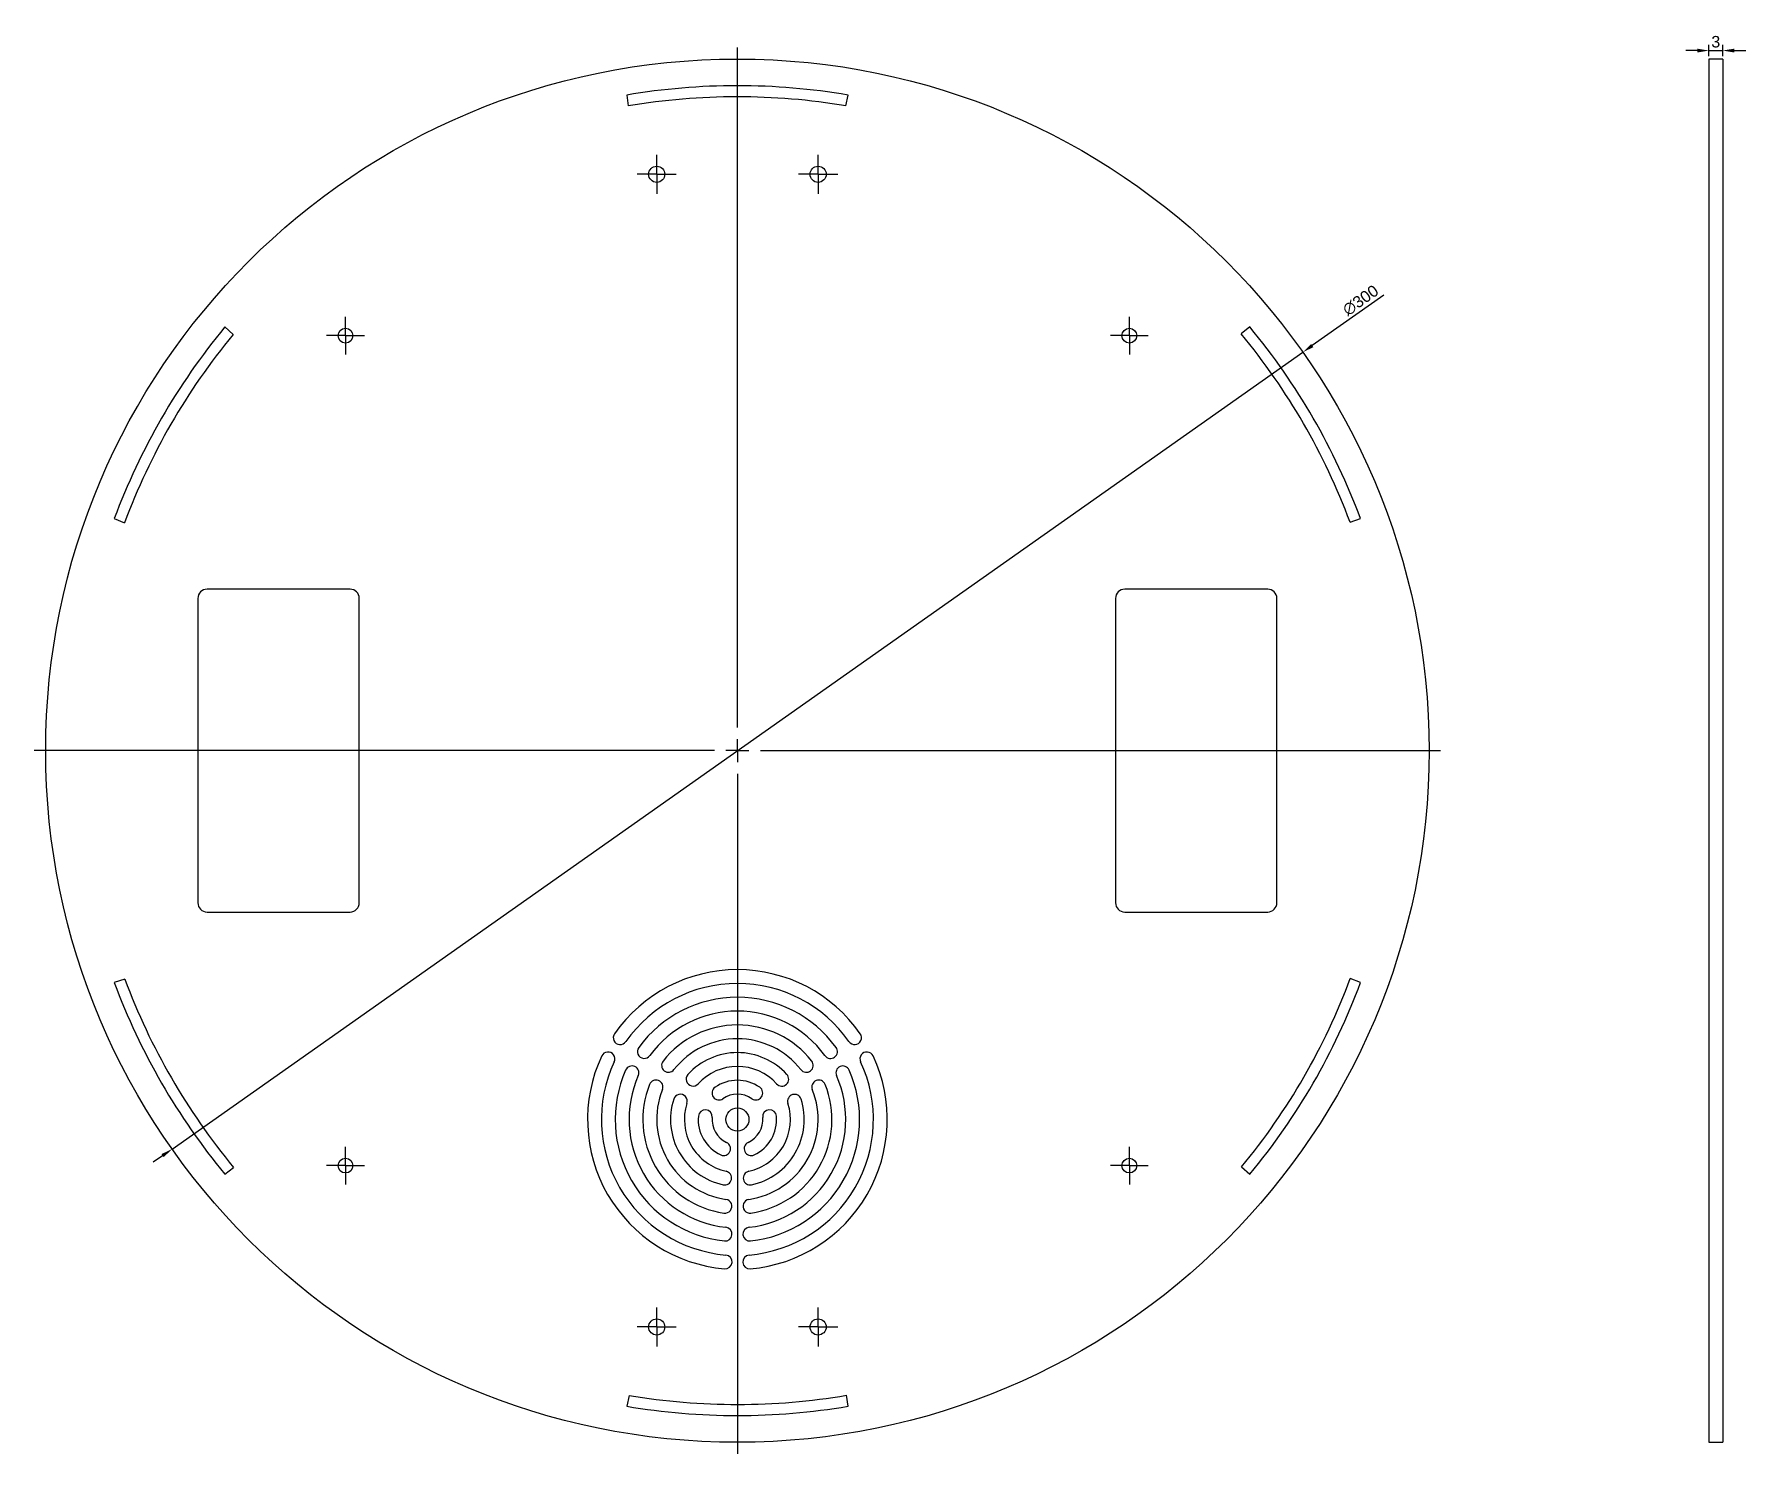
# Model space of a CAD drawing. Header units: millimetres. Extents: x 2177 to 4198, y 1515 to 1858.
# Drawn here: x 2177.1 to 2548.3, y 1514.5 to 1822.4 of the extents above; entities that cross this region are included whole.
import ezdxf

# ---------------------------------------------------------------- set-up
doc = ezdxf.new("R2010")
doc.units = ezdxf.units.MM
doc.layers.add('10', color=7, linetype='Continuous')
doc.styles.get("Standard").update_dxf_attribs({"font": 'arial.ttf'})
doc.dimstyles.new('ISO-25', dxfattribs={"dimtxt": 2.5, "dimasz": 2.5, "dimexe": 1.25, "dimexo": 0.625, "dimtad": 1, "dimtxsty": 'Standard', "dimcen": 2.5, "dimadec": 0, "dimazin": 0, "dimtfac": 1, "dimtmove": 0, "dimatfit": 3, "dimfxl": 1, "dimarcsym": 0})

msp = doc.modelspace()

# ---------------------------------------------------------------- blocks, each defined once
blk = doc.blocks.new('SW_CENTERMARKSYMBOL_0')
at = {"layer": '10', "color": 0}
for p, q in [((0, 5), (0, 152.5)), ((-5, 0), (-152.5, 0)), ((0, 0), (-2.5, 0)), ((0, 0), (0, 2.5)), ((0, 0), (0, -2.5)), ((0, 0), (2.5, 0)), ((5, 0), (152.5, 0)), ((0, -5), (0, -152.5))]:
    blk.add_line(p, q, dxfattribs=at)
blk = doc.blocks.new('SW_CENTERMARKSYMBOL_1')
at = {"layer": '10', "color": 0}
for p, q in [((0, 2.5), (0, 4.1)), ((-2.5, 0), (-4.1, 0)), ((0, 0), (-2.5, 0)), ((0, 0), (0, 2.5)), ((0, 0), (0, -2.5)), ((0, 0), (2.5, 0)), ((2.5, 0), (4.1, 0)), ((0, -2.5), (0, -4.1))]:
    blk.add_line(p, q, dxfattribs=at)
blk = doc.blocks.new('SW_CENTERMARKSYMBOL_2')
at = {"layer": '10', "color": 0}
for p, q in [((0, 2.5), (0, 4.1)), ((-2.5, 0), (-4.1, 0)), ((0, 0), (-2.5, 0)), ((0, 0), (0, 2.5)), ((0, 0), (0, -2.5)), ((0, 0), (2.5, 0)), ((2.5, 0), (4.1, 0)), ((0, -2.5), (0, -4.1))]:
    blk.add_line(p, q, dxfattribs=at)
blk = doc.blocks.new('SW_CENTERMARKSYMBOL_3')
at = {"layer": '10', "color": 0}
for p, q in [((0, 2.5), (0, 4.1)), ((-2.5, 0), (-4.1, 0)), ((0, 0), (-2.5, 0)), ((0, 0), (0, 2.5)), ((0, 0), (0, -2.5)), ((0, 0), (2.5, 0)), ((2.5, 0), (4.1, 0)), ((0, -2.5), (0, -4.1))]:
    blk.add_line(p, q, dxfattribs=at)
blk = doc.blocks.new('SW_CENTERMARKSYMBOL_4')
at = {"layer": '10', "color": 0}
for p, q in [((0, 2.5), (0, 4.1)), ((-2.5, 0), (-4.1, 0)), ((0, 0), (-2.5, 0)), ((0, 0), (0, 2.5)), ((0, 0), (0, -2.5)), ((0, 0), (2.5, 0)), ((2.5, 0), (4.1, 0)), ((0, -2.5), (0, -4.1))]:
    blk.add_line(p, q, dxfattribs=at)
blk = doc.blocks.new('SW_CENTERMARKSYMBOL_17')
at = {"layer": '10', "color": 0}
for p, q in [((0, 2.5), (0, 4.25)), ((-2.5, 0), (-4.25, 0)), ((0, 0), (-2.5, 0)), ((0, 0), (0, 2.5)), ((0, 0), (0, -2.5)), ((0, 0), (2.5, 0)), ((2.5, 0), (4.25, 0)), ((0, -2.5), (0, -4.25))]:
    blk.add_line(p, q, dxfattribs=at)
blk = doc.blocks.new('SW_CENTERMARKSYMBOL_18')
at = {"layer": '10', "color": 0}
for p, q in [((0, 2.5), (0, 4.25)), ((-2.5, 0), (-4.25, 0)), ((0, 0), (-2.5, 0)), ((0, 0), (0, 2.5)), ((0, 0), (0, -2.5)), ((0, 0), (2.5, 0)), ((2.5, 0), (4.25, 0)), ((0, -2.5), (0, -4.25))]:
    blk.add_line(p, q, dxfattribs=at)
blk = doc.blocks.new('SW_CENTERMARKSYMBOL_19')
at = {"layer": '10', "color": 0}
for p, q in [((0, 2.5), (0, 4.25)), ((-2.5, 0), (-4.25, 0)), ((0, 0), (-2.5, 0)), ((0, 0), (0, 2.5)), ((0, 0), (0, -2.5)), ((0, 0), (2.5, 0)), ((2.5, 0), (4.25, 0)), ((0, -2.5), (0, -4.25))]:
    blk.add_line(p, q, dxfattribs=at)
blk = doc.blocks.new('SW_CENTERMARKSYMBOL_20')
at = {"layer": '10', "color": 0}
for p, q in [((0, 2.5), (0, 4.25)), ((-2.5, 0), (-4.25, 0)), ((0, 0), (-2.5, 0)), ((0, 0), (0, 2.5)), ((0, 0), (0, -2.5)), ((0, 0), (2.5, 0)), ((2.5, 0), (4.25, 0)), ((0, -2.5), (0, -4.25))]:
    blk.add_line(p, q, dxfattribs=at)
blk = doc.blocks.new('*D47')
at = {"color": 0, "lineweight": -2, "transparency": 16777216}
for p, q in [((2469.75, 1765.81), (2454.25, 1754.88)), ((2206.97, 1580.63), (2452.2, 1753.44)), ((2204.93, 1579.19), (2202.89, 1577.75))]:
    blk.add_line(p, q, dxfattribs=at)
at = {"color": 0, "transparency": 16777216}
for points in [[(2454.01, 1755.22), (2454.49, 1754.54), (2452.2, 1753.44)], [(2204.69, 1579.53), (2205.17, 1578.85), (2206.97, 1580.63)]]:
    blk.add_solid(points, dxfattribs=at)
at = {"layer": 'Defpoints', "color": 0, "transparency": 16777216}
for p in [(2452.2, 1753.44), (2206.97, 1580.63)]:
    blk.add_point(p, dxfattribs=at)
at = {"color": 0, "transparency": 16777216, "insert": (2464.74, 1764.69), "char_height": 2.5, "attachment_point": 5, "rotation": 35.1719}
blk.add_mtext('∅300', dxfattribs=at)
blk = doc.blocks.new('*D49')
at = {"color": 0, "lineweight": -2, "transparency": 16777216}
for p, q in [((2537.77, 1818.87), (2535.27, 1818.87)), ((2540.27, 1817.66), (2540.27, 1820.12)), ((2540.27, 1818.87), (2543.27, 1818.87)), ((2543.27, 1817.66), (2543.27, 1820.12)), ((2545.77, 1818.87), (2548.27, 1818.87))]:
    blk.add_line(p, q, dxfattribs=at)
at = {"color": 0, "transparency": 16777216}
for points in [[(2537.77, 1819.28), (2537.77, 1818.45), (2540.27, 1818.87)], [(2545.77, 1819.28), (2545.77, 1818.45), (2543.27, 1818.87)]]:
    blk.add_solid(points, dxfattribs=at)
at = {"layer": 'Defpoints', "color": 0, "transparency": 16777216}
for p in [(2543.27, 1818.87), (2540.27, 1817.04), (2543.27, 1817.04)]:
    blk.add_point(p, dxfattribs=at)
at = {"color": 0, "transparency": 16777216, "insert": (2541.77, 1820.77), "char_height": 2.5, "attachment_point": 5}
blk.add_mtext('3', dxfattribs=at)

# ---------------------------------------------------------------- dimensions: what is measured, and where the dimension line sits
dim = msp.add_linear_dim(base=(2543.272, 1818.868), p1=(2540.272, 1817.038), p2=(2543.272, 1817.038), dimstyle='ISO-25')
dim.commit()
dim.dimension.update_dxf_attribs({"geometry": '*D49', "text_midpoint": (2541.772, 1820.77)})
dim = msp.add_diameter_dim_2p(p1=(2206.973, 1580.634), p2=(2452.202, 1753.443), dimstyle='ISO-25')
dim.commit()
dim.dimension.update_dxf_attribs({"geometry": '*D47', "text_midpoint": (2465.878, 1763.08), "dimtype": 163})

# ---------------------------------------------------------------- linework, layer by layer
at = {"color": 7, "linetype": 'Continuous', "lineweight": 25}
for p, q in [((2543.272, 1817.038), (2540.272, 1817.038)), ((2540.272, 1817.038), (2540.272, 1517.038)), ((2543.272, 1817.038), (2543.272, 1517.038)), ((2305.588, 1809.227), (2305.931, 1806.851)), ((2353.089, 1806.877), (2353.588, 1809.227)), ((2220.234, 1757.31), (2218.448, 1758.917)), ((2440.727, 1758.917), (2438.84, 1757.432)), ((2194.448, 1717.348), (2196.678, 1716.457)), ((2462.442, 1716.605), (2464.727, 1717.348)), ((2212.588, 1700.038), (2212.588, 1634.038)), ((2245.588, 1702.038), (2214.588, 1702.038)), ((2247.588, 1634.038), (2247.588, 1700.038)), ((2411.588, 1700.038), (2411.588, 1634.038)), ((2444.588, 1702.038), (2413.588, 1702.038)), ((2446.588, 1634.038), (2446.588, 1700.038)), ((2214.588, 1632.038), (2245.588, 1632.038)), ((2413.588, 1632.038), (2444.588, 1632.038)), ((2196.733, 1617.471), (2194.448, 1616.728)), ((2464.727, 1616.728), (2462.497, 1617.619)), ((2218.448, 1575.159), (2220.335, 1576.644)), ((2438.941, 1576.766), (2440.727, 1575.159)), ((2306.086, 1527.199), (2305.588, 1524.849)), ((2353.588, 1524.849), (2353.245, 1527.226)), ((2540.272, 1517.038), (2543.272, 1517.038))]:
    msp.add_line(p, q, dxfattribs=at)
for centre, radius in [((2329.588, 1667.038), 150), ((2312.088, 1792.038), 1.75), ((2347.088, 1792.038), 1.75), ((2244.588, 1757.038), 1.6), ((2414.588, 1757.038), 1.6), ((2329.588, 1587.038), 2.5), ((2244.588, 1577.038), 1.6), ((2414.588, 1577.038), 1.6), ((2312.088, 1542.038), 1.75), ((2347.088, 1542.038), 1.75)]:
    msp.add_circle(centre, radius, dxfattribs=at)
for centre, radius, start, end in [((2329.588, 1667.038), 144.2, 80.41936, 99.58064), ((2329.588, 1667.038), 141.8, 80.46008, 99.60376), ((2329.588, 1667.038), 144.2, 140.41936, 159.58064), ((2329.588, 1667.038), 141.8, 140.46008, 159.60376), ((2329.588, 1667.038), 141.8, 20.46008, 39.60376), ((2329.588, 1667.038), 144.2, 20.41936, 39.58064), ((2214.588, 1700.038), 2, 90, 180), ((2245.588, 1700.038), 2, 0, 90), ((2413.588, 1700.038), 2, 90, 180), ((2444.588, 1700.038), 2, 0, 90), ((2214.588, 1634.038), 2, 180, 270), ((2245.588, 1634.038), 2, 270, 0), ((2413.588, 1634.038), 2, 180, 270), ((2444.588, 1634.038), 2, 270, 0), ((2329.588, 1587.038), 32.5, 34.91812, 145.08188), ((2329.588, 1667.038), 144.2, 200.41936, 219.58064), ((2329.588, 1667.038), 141.8, 200.46008, 219.60376), ((2329.588, 1587.038), 29.5, 34.91812, 145.08188), ((2329.588, 1667.038), 141.8, 320.46008, 339.60376), ((2329.588, 1667.038), 144.2, 320.41936, 339.58064), ((2329.588, 1587.038), 26.5, 36.14158, 143.85842), ((2329.588, 1587.038), 23.5, 36.14158, 143.85842), ((2329.588, 1587.038), 20.5, 38.18006, 141.81994), ((2304.168, 1604.783), 1.5, 145.08188, 325.08188), ((2329.588, 1587.038), 17.5, 38.18006, 141.81994), ((2355.007, 1604.783), 1.5, 214.91812, 34.91812), ((2329.588, 1587.038), 32.5, 154.91812, 265.08188), ((2301.511, 1600.179), 1.5, 334.91812, 154.91812), ((2309.399, 1601.783), 1.5, 143.85842, 323.85842), ((2329.588, 1587.038), 14.5, 42.27259, 137.72741), ((2329.588, 1587.038), 32.5, 274.91812, 25.08188), ((2349.777, 1601.783), 1.5, 216.14158, 36.14158), ((2357.664, 1600.179), 1.5, 25.08188, 205.08188), ((2329.588, 1587.038), 29.5, 154.91812, 265.08188), ((2329.588, 1587.038), 26.5, 156.14158, 263.85842), ((2306.724, 1597.15), 1.5, 336.14158, 156.14158), ((2329.588, 1587.038), 23.5, 156.14158, 263.85842), ((2314.652, 1598.783), 1.5, 141.81994, 321.81994), ((2319.968, 1595.783), 1.5, 137.72741, 317.72741), ((2329.588, 1587.038), 11.5, 42.27259, 137.72741), ((2329.588, 1587.038), 23.5, 276.14158, 23.85842), ((2329.588, 1587.038), 29.5, 274.91812, 25.08188), ((2329.588, 1587.038), 26.5, 276.14158, 23.85842), ((2339.207, 1595.783), 1.5, 222.27259, 42.27259), ((2344.523, 1598.783), 1.5, 218.18006, 38.18006), ((2352.451, 1597.15), 1.5, 23.85842, 203.85842), ((2329.588, 1587.038), 20.5, 158.18006, 261.81994), ((2311.949, 1594.1), 1.5, 338.18006, 158.18006), ((2329.588, 1587.038), 17.5, 158.18006, 261.81994), ((2317.205, 1590.997), 1.5, 342.27259, 162.27259), ((2325.588, 1592.783), 1.5, 124.8499, 304.8499), ((2329.588, 1587.038), 8.5, 55.1501, 124.8499), ((2329.588, 1587.038), 5.5, 55.1501, 124.8499), ((2329.588, 1587.038), 17.5, 278.18006, 21.81994), ((2329.588, 1587.038), 20.5, 278.18006, 21.81994), ((2333.588, 1592.783), 1.5, 235.1501, 55.1501), ((2341.97, 1590.997), 1.5, 17.72741, 197.72741), ((2347.226, 1594.1), 1.5, 21.81994, 201.81994), ((2329.588, 1587.038), 14.5, 162.27259, 257.72741), ((2329.588, 1587.038), 11.5, 162.27259, 257.72741), ((2322.613, 1587.63), 1.5, 355.1501, 175.1501), ((2329.588, 1587.038), 11.5, 282.27259, 17.72741), ((2329.588, 1587.038), 14.5, 282.27259, 17.72741), ((2336.562, 1587.63), 1.5, 4.8499, 184.8499), ((2329.588, 1587.038), 8.5, 175.1501, 244.8499), ((2329.588, 1587.038), 5.5, 175.1501, 244.8499), ((2329.588, 1587.038), 5.5, 295.1501, 4.8499), ((2329.588, 1587.038), 8.5, 295.1501, 4.8499), ((2326.613, 1580.702), 1.5, 244.8499, 64.8499), ((2332.562, 1580.702), 1.5, 115.1501, 295.1501), ((2326.824, 1574.335), 1.5, 257.72741, 77.72741), ((2332.351, 1574.335), 1.5, 102.27259, 282.27259), ((2326.884, 1568.232), 1.5, 261.81994, 81.81994), ((2332.291, 1568.232), 1.5, 98.18006, 278.18006), ((2326.913, 1562.182), 1.5, 263.85842, 83.85842), ((2332.262, 1562.182), 1.5, 96.14158, 276.14158), ((2326.93, 1556.152), 1.5, 265.08188, 85.08188), ((2332.245, 1556.152), 1.5, 94.91812, 274.91812), ((2329.588, 1667.038), 141.8, 260.46008, 279.60376), ((2329.588, 1667.038), 144.2, 260.41936, 279.58064)]:
    msp.add_arc(centre, radius, start, end, dxfattribs=at)

# ---------------------------------------------------------------- block references
at = {"layer": '10'}
for name, p in [('SW_CENTERMARKSYMBOL_0', (2329.588, 1667.038)), ('SW_CENTERMARKSYMBOL_17', (2312.088, 1792.038)), ('SW_CENTERMARKSYMBOL_18', (2347.088, 1792.038)), ('SW_CENTERMARKSYMBOL_1', (2244.588, 1757.038)), ('SW_CENTERMARKSYMBOL_4', (2414.588, 1757.038)), ('SW_CENTERMARKSYMBOL_3', (2244.588, 1577.038)), ('SW_CENTERMARKSYMBOL_2', (2414.588, 1577.038)), ('SW_CENTERMARKSYMBOL_20', (2312.088, 1542.038)), ('SW_CENTERMARKSYMBOL_19', (2347.088, 1542.038))]:
    msp.add_blockref(name, p, dxfattribs=at)

msp.set_redraw_order([(e.dxf.handle, doc.entitydb.next_handle()) for e in msp.query("TEXT MTEXT ATTDEF DIMENSION ARC_DIMENSION")])  # texts and dimensions are drawn at this point

doc.saveas('drawing.dxf')
